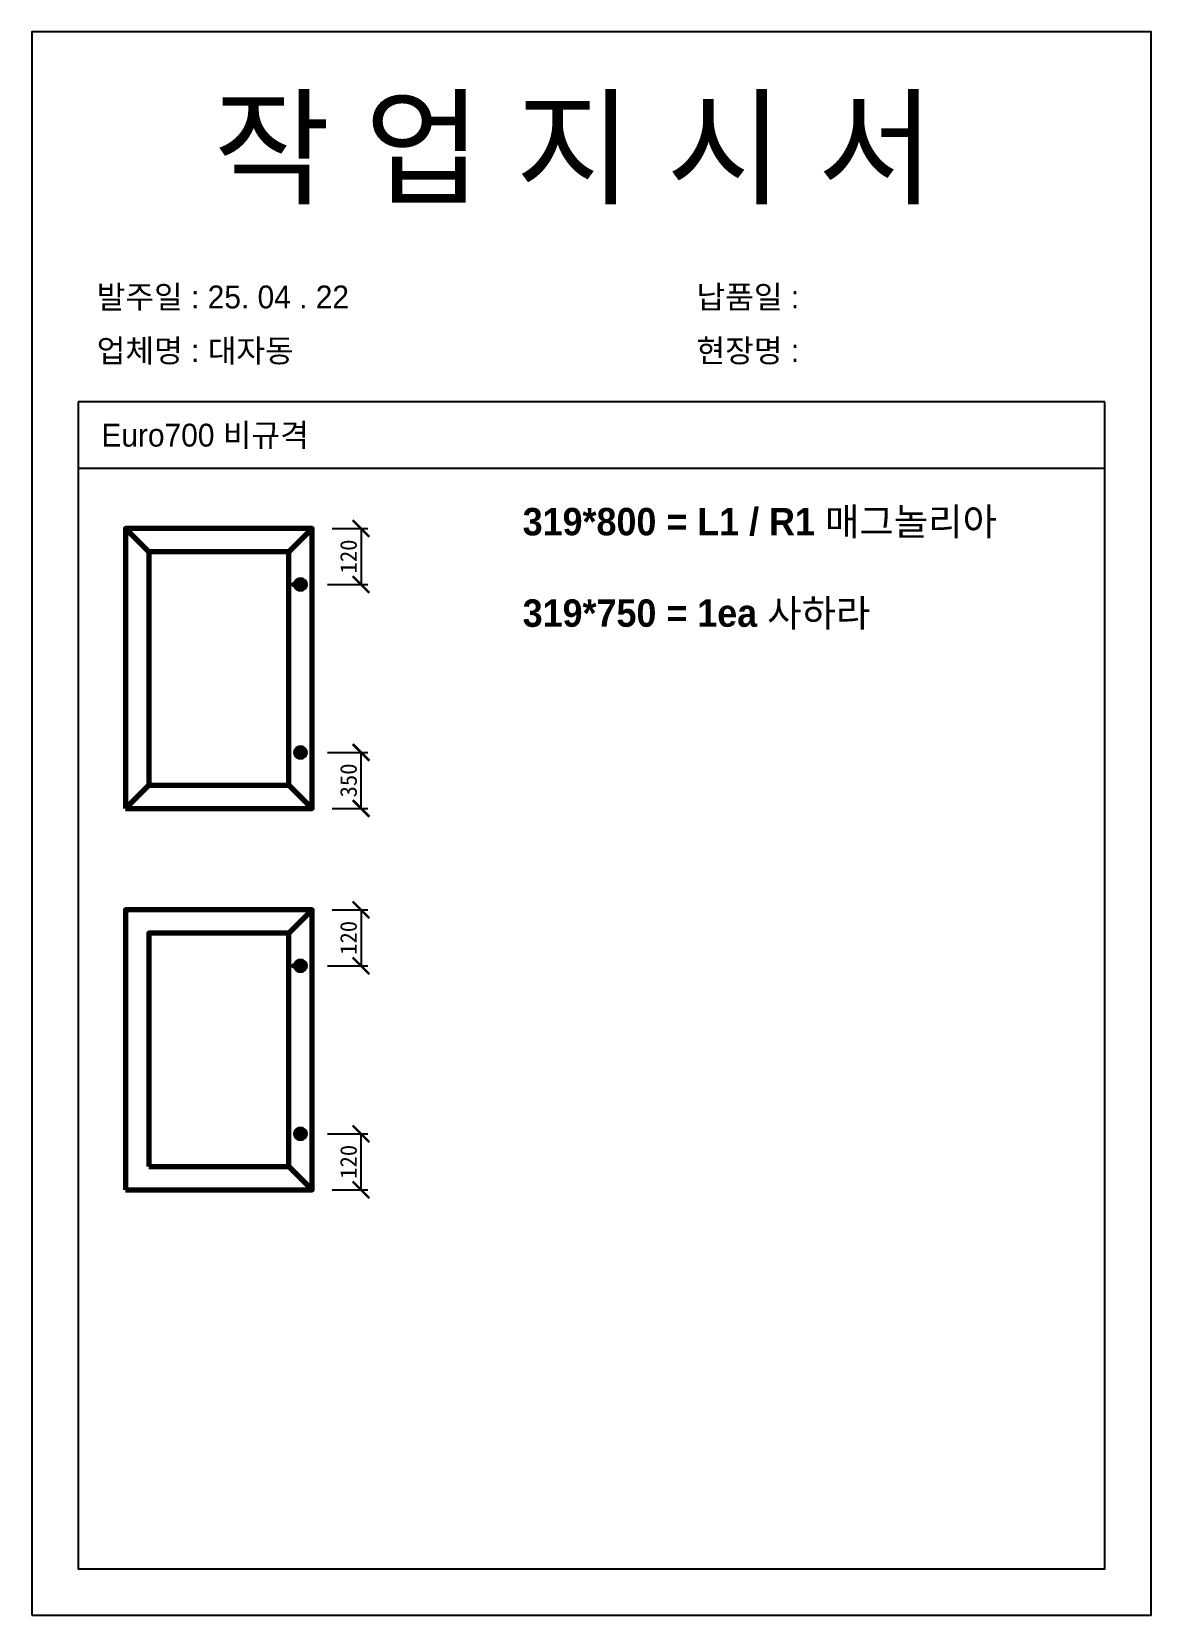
# Model space of a CAD drawing. Header units: millimetres. Extents: x -44117 to 256353, y -2095463 to 65325.
# Drawn here: x 113434 to 115114, y -79728 to -77352 of the extents above; entities that cross this region are included whole.
import ezdxf

# ---------------------------------------------------------------- set-up
doc = ezdxf.new("R2010")
doc.units = ezdxf.units.MM
doc.header["$LTSCALE"] = 10
doc.layers.add('Layer1', color=7, linetype='Continuous', lineweight=70)
doc.dimstyles.new('ISO-25', dxfattribs={"dimtxt": 2.5, "dimasz": 2.5, "dimexe": 1, "dimexo": 1, "dimtad": 1, "dimtxsty": 'Standard', "dimblk": 'ARCHTICK', "dimcen": 2.5, "dimadec": 0, "dimazin": 0, "dimtfac": 1, "dimtmove": 0, "dimatfit": 3, "dimfxl": 0, "dimarcsym": 0})

msp = doc.modelspace()

# ---------------------------------------------------------------- texts
at = {"attachment_point": 1}
for s, width, gutter_width, heights, insert, char_height in [('{\\fGulim|b0|i0|c129|p50;작 업 지 시 서}', 3307.3198183, 12.5, [-155.84554], (113707.08844, -77455.95885), 140), ('{\\fGulim|b0|i0|c129|p50;발주일 : 25. 04 . 22}', 3307.3198183, 12.5, [34.50412], (113531.87908, -77732.67927), 34.3), ('{\\fGulim|b0|i0|c129|p50;납품일 :}', 3307.3198183, 12.5, [-37.67976], (114431.85706, -77732.67927), 34.3), ('{\\fGulim|b0|i0|c129|p50;업체명 : 대자동}', 3307.3198183, 12.5, [36.11279], (113531.87908, -77813.33545), 34.3), ('{\\fGulim|b0|i0|c129|p50;현장명 : }', 3307.3198183, 12.5, [-38.2735], (114431.85706, -77813.33545), 34.3), ('{\\fGulim|b0|i0|c129|p50;Euro700 비규격}', 3307.3198183, 12.5, [-38.22783], (113538.92128, -77940.00155), 34.3), ('{\\fGulim|b1|i0|c129|p50;319*800 = L1 / R1 매그놀리아\\P\\P319*750 = 1ea 사하라}', 2645.8558546, 10, [-186.74444], (114171.0061, -78066.29919), 41.16)]:
    msp.add_mtext_dynamic_manual_height_columns(s, width=width, gutter_width=gutter_width, heights=heights, dxfattribs=dict(at, insert=insert, char_height=char_height))

# ---------------------------------------------------------------- blocks, each defined once
blk = doc.blocks.new('_ArchTick')
at = {"color": 0, "linetype": 'ByBlock', "const_width": 0.15}
blk.add_lwpolyline([(-0.5, -0.5), (0.5, 0.5)], dxfattribs=at)
blk = doc.blocks.new('*D2502')
at = {"color": 0, "lineweight": -2}
for p, q in [((113878.1, -78433.2), (113938.5, -78433.2)), ((113928.5, -78517.2), (113928.5, -78433.2)), ((113885.1, -78517.2), (113938.5, -78517.2))]:
    blk.add_line(p, q, dxfattribs=at)
at = {"layer": 'Defpoints', "color": 0}
for p in [(113848.1, -78433.2), (113928.5, -78433.2), (113855.1, -78517.2)]:
    blk.add_point(p, dxfattribs=at)
at = {"color": 0, "lineweight": -2, "xscale": 25, "yscale": 25, "zscale": 25}
for p, rotation in [((113928.5, -78433.2), 90), ((113928.5, -78517.2), 270)]:
    blk.add_blockref('_ArchTick', p, dxfattribs=dict(at, rotation=rotation))
at = {"color": 0, "insert": (113909.8, -78475.2), "char_height": 25, "attachment_point": 5, "rotation": 90}
blk.add_mtext('350', dxfattribs=at)
blk = doc.blocks.new('*D2503')
at = {"color": 0, "lineweight": -2}
for p, q in [((113885.1, -78097.2), (113938.5, -78097.2)), ((113928.5, -78097.2), (113928.5, -78181.2)), ((113878.1, -78181.2), (113938.5, -78181.2))]:
    blk.add_line(p, q, dxfattribs=at)
at = {"layer": 'Defpoints', "color": 0}
for p in [(113855.1, -78097.2), (113848.1, -78181.2), (113928.5, -78181.2)]:
    blk.add_point(p, dxfattribs=at)
at = {"color": 0, "lineweight": -2, "xscale": 25, "yscale": 25, "zscale": 25}
for p, rotation in [((113928.5, -78097.2), 90), ((113928.5, -78181.2), 270)]:
    blk.add_blockref('_ArchTick', p, dxfattribs=dict(at, rotation=rotation))
at = {"color": 0, "insert": (113909.8, -78139.2), "char_height": 25, "attachment_point": 5, "rotation": 90}
blk.add_mtext('120', dxfattribs=at)
blk = doc.blocks.new('*D2504')
at = {"color": 0, "lineweight": -2}
for p, q in [((113878.1, -79005.4), (113938.5, -79005.4)), ((113928.5, -79089.4), (113928.5, -79005.4)), ((113885.1, -79089.4), (113938.5, -79089.4))]:
    blk.add_line(p, q, dxfattribs=at)
at = {"layer": 'Defpoints', "color": 0}
for p in [(113848.1, -79005.4), (113928.5, -79005.4), (113855.1, -79089.4)]:
    blk.add_point(p, dxfattribs=at)
at = {"color": 0, "lineweight": -2, "xscale": 25, "yscale": 25, "zscale": 25}
for p, rotation in [((113928.5, -79005.4), 90), ((113928.5, -79089.4), 270)]:
    blk.add_blockref('_ArchTick', p, dxfattribs=dict(at, rotation=rotation))
at = {"color": 0, "insert": (113909.8, -79047.4), "char_height": 25, "attachment_point": 5, "rotation": 90}
blk.add_mtext('120', dxfattribs=at)
blk = doc.blocks.new('*D2505')
at = {"color": 0, "lineweight": -2}
for p, q in [((113885.1, -78669.4), (113938.5, -78669.4)), ((113928.5, -78669.4), (113928.5, -78753.4)), ((113878.1, -78753.4), (113938.5, -78753.4))]:
    blk.add_line(p, q, dxfattribs=at)
at = {"layer": 'Defpoints', "color": 0}
for p in [(113855.1, -78669.4), (113848.1, -78753.4), (113928.5, -78753.4)]:
    blk.add_point(p, dxfattribs=at)
at = {"color": 0, "lineweight": -2, "xscale": 25, "yscale": 25, "zscale": 25}
for p, rotation in [((113928.5, -78669.4), 90), ((113928.5, -78753.4), 270)]:
    blk.add_blockref('_ArchTick', p, dxfattribs=dict(at, rotation=rotation))
at = {"color": 0, "insert": (113909.8, -78711.4), "char_height": 25, "attachment_point": 5, "rotation": 90}
blk.add_mtext('120', dxfattribs=at)

# ---------------------------------------------------------------- dimensions: what is measured, and where the dimension line sits
for base, p1, p2, text, picture, middle in [((113928.50263, -78181.22096), (113855.11091, -78097.22096), (113848.11091, -78181.22096), '120', '*D2503', (113909.75263, -78139.22096)), ((113928.50263, -78433.22096), (113855.11091, -78517.22096), (113848.11091, -78433.22096), '350', '*D2502', (113909.75263, -78475.22096)), ((113928.50263, -78753.40023), (113855.11091, -78669.40023), (113848.11091, -78753.40023), '120', '*D2505', (113909.75263, -78711.40023)), ((113928.50263, -79005.40023), (113855.11091, -79089.40023), (113848.11091, -79005.40023), '120', '*D2504', (113909.75263, -79047.40023))]:
    dim = msp.add_linear_dim(base=base, p1=p1, p2=p2, angle=90, text=text, dimstyle='ISO-25', override={"dimscale": 10, "dimexo": 3, "dimtxsty": 'Standard'})
    dim.commit()
    dim.dimension.update_dxf_attribs({"geometry": picture, "text_midpoint": middle})

# ---------------------------------------------------------------- linework, layer by layer
for p, q in [((115044.28183, -77906.96606), (113504.28183, -77906.96606)), ((115044.28183, -78006.96606), (113504.28183, -78006.96606))]:
    msp.add_line(p, q)
msp.add_lwpolyline([(113434.28183, -79727.79634), (115114.28183, -79727.79634), (115114.28183, -77351.79634), (113434.28183, -77351.79634)], close=True)
msp.add_lwpolyline([(113504.28183, -77906.96606), (113504.28183, -79657.79634), (115044.28183, -79657.79634), (115044.28183, -77906.96606)])
at = {"layer": 'Layer1'}
for p, q in [((113610.11091, -78132.22096), (113575.11091, -78097.22096)), ((113820.11091, -78132.22096), (113855.11091, -78097.22096)), ((113837.61091, -78170.72096), (113837.61091, -78191.72096)), ((113837.61091, -78422.72096), (113837.61091, -78443.72096)), ((113848.11091, -78433.22096), (113827.11091, -78433.22096)), ((113610.11091, -78482.22096), (113575.11091, -78517.22096)), ((113855.11091, -78517.22096), (113820.11091, -78482.22096)), ((113820.11091, -78704.40023), (113855.11091, -78669.40023)), ((113837.61091, -78742.90023), (113837.61091, -78763.90023)), ((113837.61091, -78994.90023), (113837.61091, -79015.90023)), ((113848.11091, -79005.40023), (113827.11091, -79005.40023)), ((113855.11091, -79089.40023), (113820.11091, -79054.40023))]:
    msp.add_line(p, q, dxfattribs=at)
for points in [[(113575.11091, -78517.22096), (113855.11091, -78517.22096), (113855.11091, -78097.22096), (113575.11091, -78097.22096)], [(113610.11091, -78482.22096), (113820.11091, -78482.22096), (113820.11091, -78132.22096), (113610.11091, -78132.22096)], [(113848.11091, -78181.22096), (113827.11091, -78181.22096)], [(113575.11091, -79089.40023), (113855.11091, -79089.40023), (113855.11091, -78669.40023), (113575.11091, -78669.40023)], [(113610.11091, -79054.40023), (113820.11091, -79054.40023), (113820.11091, -78704.40023), (113610.11091, -78704.40023)], [(113848.11091, -78753.40023), (113827.11091, -78753.40023)]]:
    msp.add_lwpolyline(points, close=True, dxfattribs=at)
for centre in [(113837.61091, -78181.22096), (113837.61091, -78433.22096), (113837.61091, -78753.40023), (113837.61091, -79005.40023)]:
    msp.add_circle(centre, 7, dxfattribs=at)

msp.set_redraw_order([(e.dxf.handle, doc.entitydb.next_handle()) for e in msp.query("TEXT MTEXT ATTDEF DIMENSION ARC_DIMENSION")])  # texts and dimensions are drawn at this point

doc.saveas('drawing.dxf')
